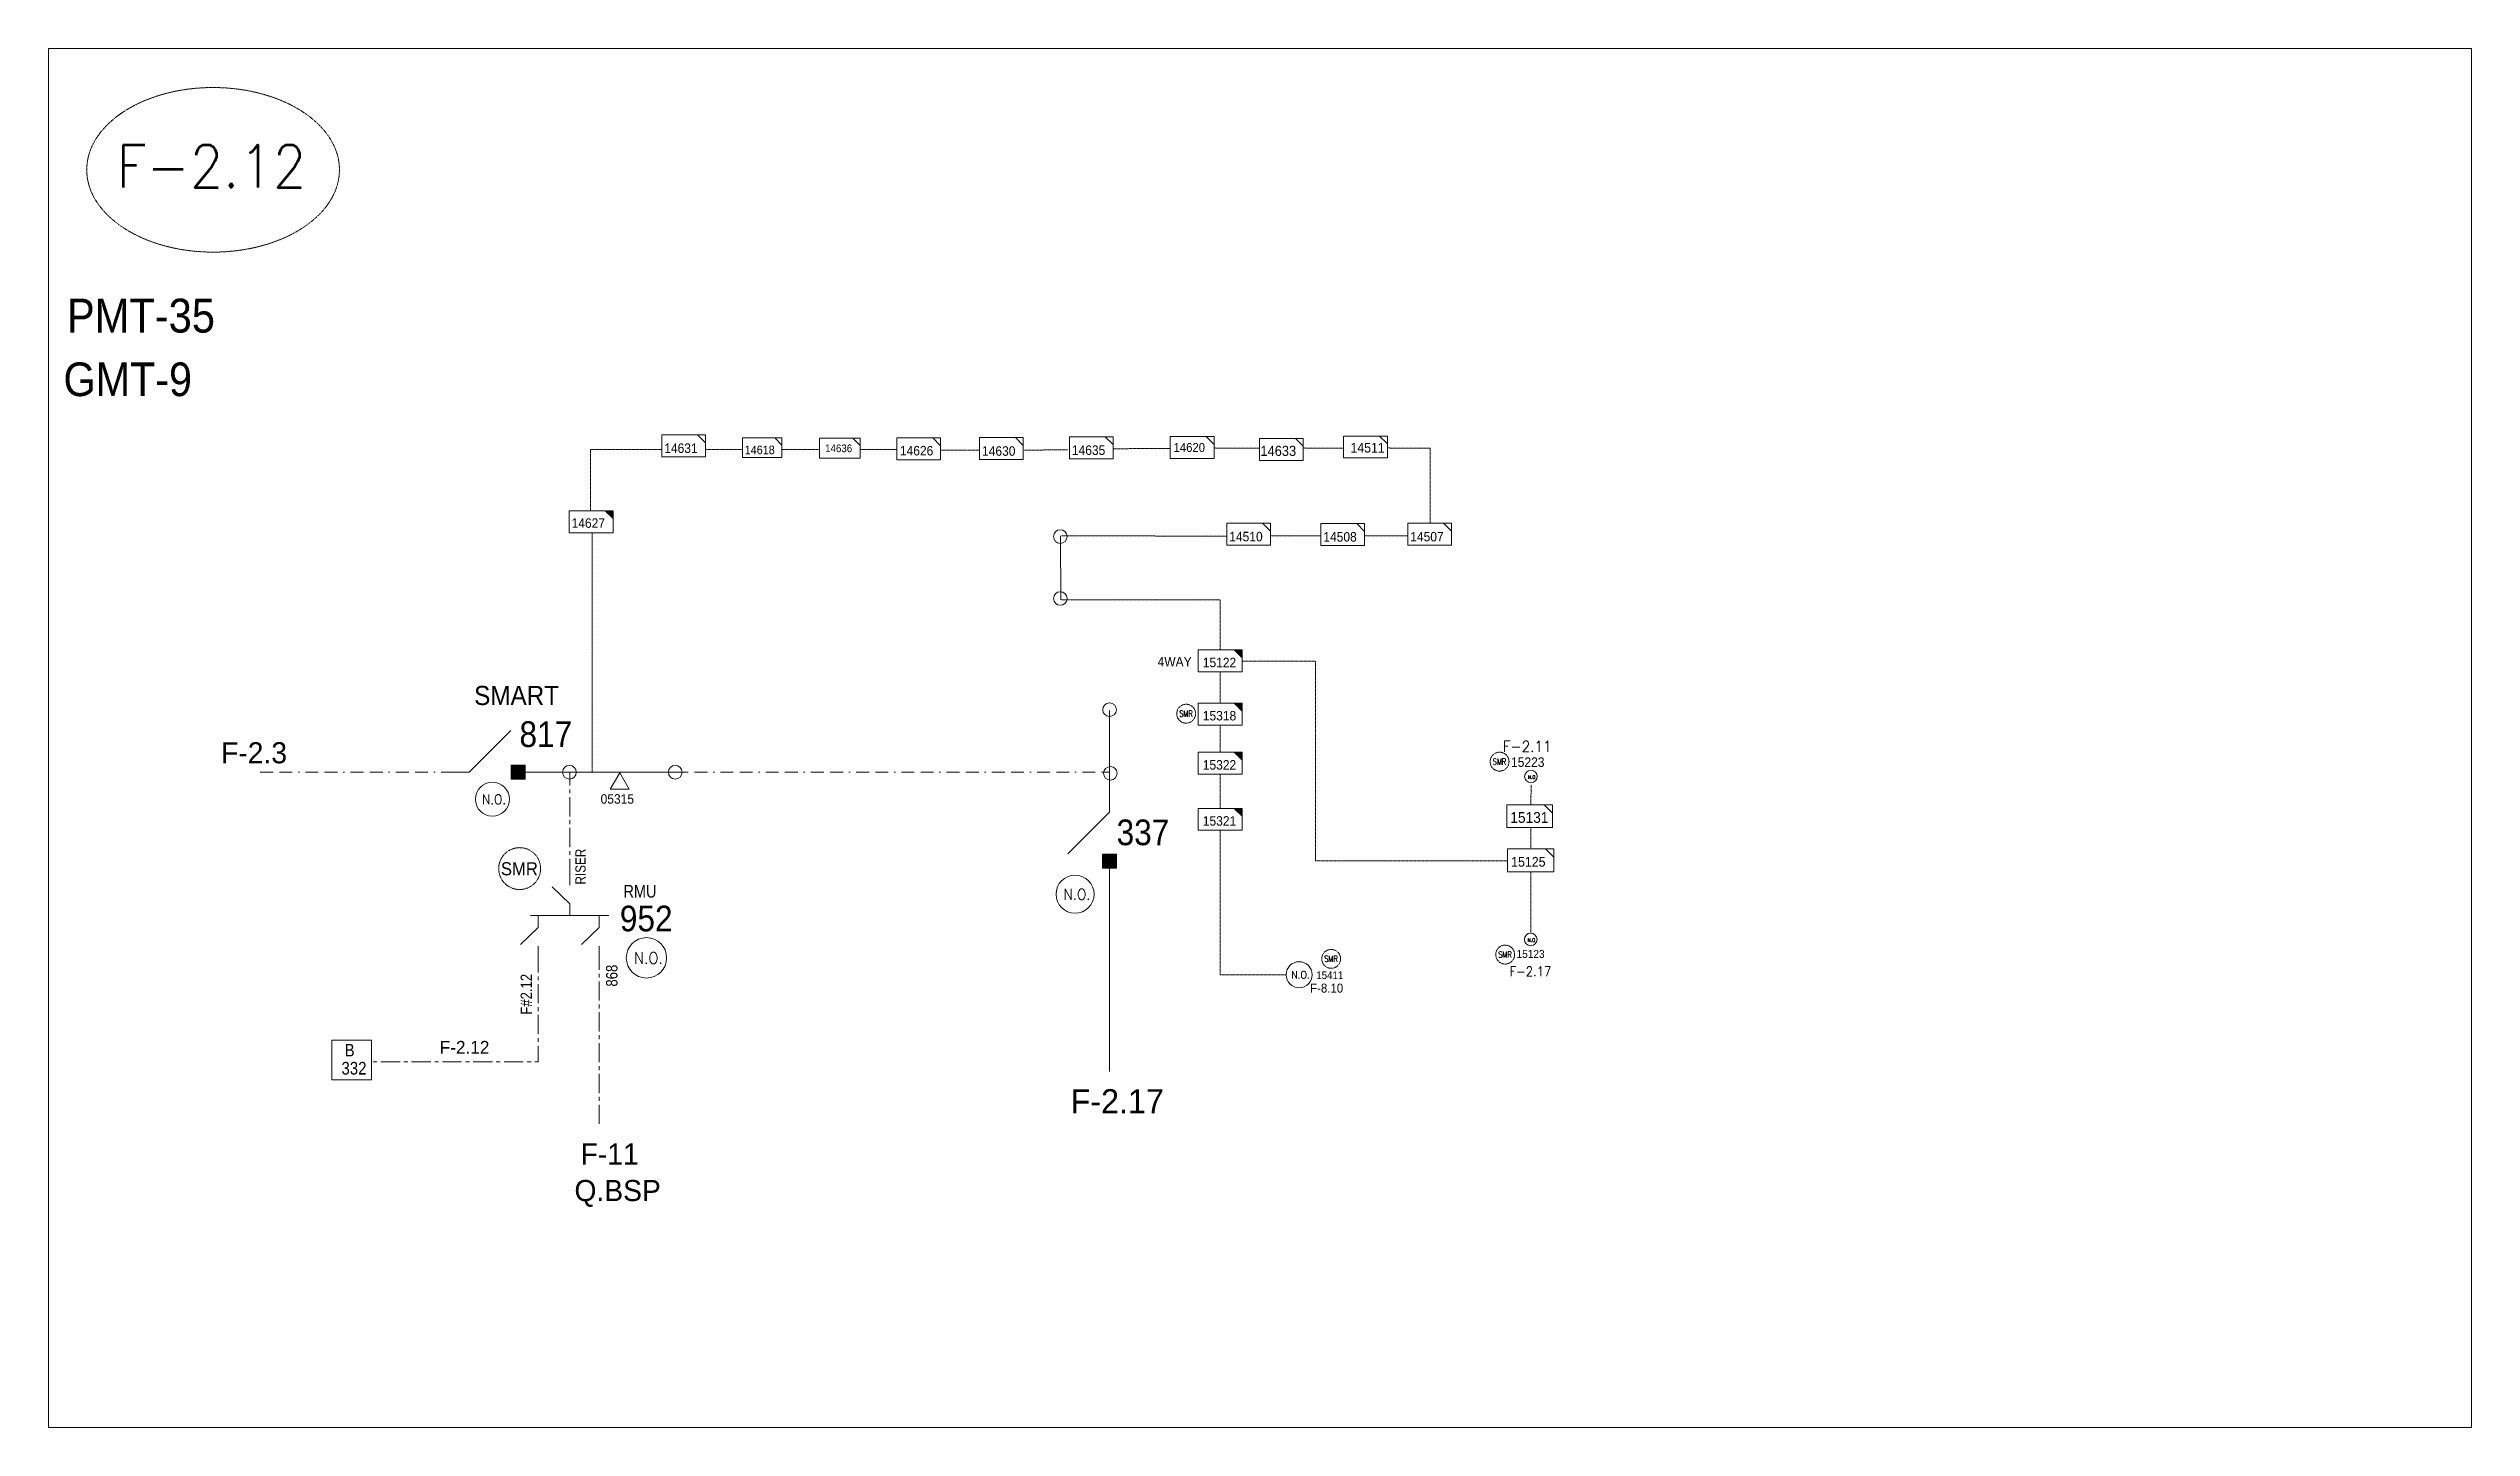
# Model space of a CAD drawing. Header units: metres. Extents: x 65984 to 144644, y -19036 to 23726.
# Drawn here: x 113790 to 114639, y 7511 to 7994 of the extents above; entities that cross this region are included whole.
import ezdxf
from ezdxf.enums import TextEntityAlignment as Align

# ---------------------------------------------------------------- set-up
doc = ezdxf.new("R2010")
doc.units = ezdxf.units.M
doc.header["$MEASUREMENT"] = 0
for name, pattern in [('( Border )', [1.75, 0.5, -0.25, 0.5, -0.25, 0, -0.25]), ('( Center )', [2, 1.25, -0.25, 0.25, -0.25]), ('DGN Style 3', [0.013877, 0, -0.013877])]:
    doc.linetypes.add(name, pattern=pattern)
doc.layers.get('0').update_dxf_attribs({"color": 95, "lineweight": 40})
for name, color, linetype, lineweight in [('ABS', 7, 'Continuous', 40), ('ABS NUMBER', 112, 'Continuous', 30), ('d_eos', 111, 'Continuous', 40), ('d_eos no', 121, 'Continuous', 40), ('d_oh branch', 94, 'Continuous', 40), ('d_switch', 95, 'Continuous', 40), ('d_tf', 1, 'Continuous', 40), ('d_tf no', 6, 'Continuous', 40), ('d_ug cable', 95, 'Continuous', 40), ('d_unit sub', 7, 'Continuous', 40), ('FDR  1  16', 234, 'Continuous', 40), ('fedr no', 95, 'Continuous', 40), ('GRID STATION 01', 7, 'Continuous', 40), ('Level 37', 7, 'Continuous', 0), ('O H MAIN FEEDER', 4, 'Continuous', 100), ('SW N O', 114, 'Continuous', 30)]:
    doc.layers.add(name, color=color, linetype=linetype, lineweight=lineweight)
doc.styles.add('NASKHF', font='naskhf.shx', dxfattribs={"height": 8})
doc.styles.add('Style-Arial', font='arial.ttf')
doc.styles.add('Style-ENGINEERING', font='ENGINEERING.shx')
doc.styles.add('Style-msdefault', font='msdefault.shx')
doc.styles.add('Style-STANDARD', font='STANDARD.shx')

msp = doc.modelspace()

# ---------------------------------------------------------------- texts
at = {"layer": 'ABS NUMBER', "color": 2, "lineweight": 13, "style": 'Style-Arial', "width": 0.88}
msp.add_text('817', height=9, dxfattribs=at).set_placement((113954.88, 7757.95), align=Align.TOP_LEFT)
at = {"layer": 'ABS NUMBER', "color": 7, "lineweight": 13, "style": 'Style-Arial', "width": 0.88}
msp.add_text('337', height=9, dxfattribs=at).set_placement((114164.11, 7723.55), align=Align.TOP_LEFT)
at = {"layer": 'd_eos no', "color": 7, "linetype": 'Continuous', "lineweight": 13, "ltscale": 0.9, "style": 'Style-Arial', "width": 0.88}
msp.add_text('PMT-35', height=11.865, dxfattribs=at).set_placement((113796.32, 7905.98), align=Align.TOP_LEFT)
at = {"layer": 'd_eos no', "color": 2, "linetype": 'Continuous', "lineweight": 13, "ltscale": 0.9, "style": 'Style-Arial', "width": 0.88}
msp.add_text('952', height=9, dxfattribs=at).set_placement((113990.06, 7693.38), align=Align.TOP_LEFT)
at = {"layer": 'd_eos no', "color": 7, "linetype": 'Continuous', "lineweight": 13, "ltscale": 0.9, "insert": (113795.1, 7883.64), "char_height": 11.7792, "attachment_point": 1, "style": 'NASKHF'}
msp.add_mtext('\\fArial|b0|i0|c178178|p39;\\H1x;\\W0.88;GMT-9\\P', dxfattribs=at)
at = {"layer": 'd_switch', "color": 7, "linetype": 'Continuous', "lineweight": 13, "ltscale": 0.9, "style": 'Style-ENGINEERING', "width": 0.857143}
for s, height, p in [('RISER', 3.585, (113974.47, 7700.78)), ('F#2.12', 4.007, (113955.28, 7655.17)), ('868', 4.007, (113985.22, 7665.02))]:
    msp.add_text(s, height=height, rotation=90, dxfattribs=at).set_placement(p, align=Align.TOP_LEFT)
at = {"layer": 'd_tf no', "color": 9, "linetype": 'Continuous', "lineweight": 13, "style": 'Style-msdefault', "width": 0.945946}
for s, height, p in [('14631', 3.33, (114005.61, 7855.28)), ('14618', 2.997, (114033.79, 7854.5)), ('14636', 2.697, (114061.98, 7854.92)), ('14626', 3.33, (114088.17, 7854.4)), ('14630', 3.33, (114116.95, 7854.29)), ('14635', 3.33, (114148.43, 7854.59)), ('14510', 3.33, (114203.58, 7824.32)), ('14508', 3.33, (114236.54, 7824.22)), ('14507', 3.33, (114267, 7824.29))]:
    msp.add_text(s, height=height, dxfattribs=at).set_placement(p, align=Align.TOP_LEFT)
at = {"layer": 'd_tf no', "color": 7, "linetype": 'Continuous', "lineweight": 13, "style": 'Style-msdefault', "width": 0.945946}
for s, height, p in [('14620', 3.124, (114184.09, 7855.45)), ('14633', 3.552, (114214.52, 7854.46)), ('14511', 3.413, (114246.05, 7855.48))]:
    msp.add_text(s, height=height, dxfattribs=at).set_placement(p, align=Align.TOP_LEFT)
at = {"layer": 'd_tf no', "color": 4, "linetype": 'Continuous', "lineweight": 13, "style": 'Style-msdefault', "width": 0.945946}
msp.add_text('14627', height=3.33, dxfattribs=at).set_placement((113973.14, 7829.05), align=Align.TOP_LEFT)
at = {"layer": 'd_tf no', "color": 9, "linetype": 'DGN Style 3', "lineweight": 13, "style": 'Style-msdefault', "width": 0.945946}
for s, height, p in [('4WAY', 3.33, (114178.47, 7780.48)), ('15122', 3.33, (114194.31, 7780.22)), ('15322', 3.33, (114194.31, 7744.35)), ('15131', 3.795, (114302.08, 7726.17)), ('15321', 3.33, (114194.31, 7724.71))]:
    msp.add_text(s, height=height, dxfattribs=at).set_placement(p, align=Align.TOP_LEFT)
at = {"layer": 'd_tf no', "color": 2, "linetype": 'DGN Style 3', "lineweight": 13, "style": 'Style-msdefault', "width": 0.945946}
for s, height, p in [('15318', 3.33, (114194.31, 7761.58)), ('15223', 3.334, (114302.31, 7745.31)), ('15123', 2.787, (114304.26, 7677.87))]:
    msp.add_text(s, height=height, dxfattribs=at).set_placement(p, align=Align.TOP_LEFT)
at = {"layer": 'd_tf no', "color": 9, "linetype": 'Continuous', "lineweight": 13, "style": 'Style-msdefault', "width": 0.945946}
msp.add_text('05315', height=3.33, dxfattribs=at).set_placement((113983.31, 7729.09))
at = {"layer": 'd_tf no', "color": 1, "linetype": 'Continuous', "lineweight": 40, "style": 'Style-msdefault', "width": 0.945946}
msp.add_text('SMR', height=4.606, dxfattribs=at).set_placement((113948.38, 7708.6), align=Align.TOP_LEFT)
at = {"layer": 'd_tf no', "color": 2, "linetype": 'Continuous', "lineweight": 13, "style": 'Style-msdefault', "width": 0.945946}
msp.add_text('15411', height=2.691, dxfattribs=at).set_placement((114234.07, 7670.34), align=Align.TOP_LEFT)
at = {"layer": 'd_tf no', "color": 55, "linetype": 'DGN Style 3', "lineweight": 13, "style": 'Style-msdefault', "width": 0.945946}
msp.add_text('F-8.10', height=3.161, dxfattribs=at).set_placement((114231.93, 7666.07), align=Align.TOP_LEFT)
at = {"layer": 'd_tf no', "color": 2, "linetype": 'Continuous', "lineweight": 40, "insert": (113939, 7770.35), "char_height": 6.7095, "attachment_point": 1, "style": 'NASKHF'}
msp.add_mtext('\\Fmsdefault;\\H1x;\\W0.947368;SMART', dxfattribs=at)
at = {"layer": 'd_tf no', "color": 9, "linetype": 'DGN Style 3', "lineweight": 13, "insert": (114302.37, 7710.44), "char_height": 3.4205, "attachment_point": 1, "style": 'NASKHF'}
msp.add_mtext('\\Fmsdefault;\\H1x;\\W0.945946;15125\\P', dxfattribs=at)
at = {"layer": 'fedr no', "color": 6, "linetype": 'Continuous', "lineweight": 13, "insert": (113846.92, 7952.37), "char_height": 14.926, "attachment_point": 5, "style": 'Style-STANDARD'}
msp.add_mtext('F-2.12', dxfattribs=at)
at = {"layer": 'fedr no', "color": 55, "linetype": 'Continuous', "lineweight": 40, "attachment_point": 5, "style": 'Style-STANDARD'}
for s, insert, char_height in [('F-2.11', (114307.96, 7749.13), 3.838), ('F-2.17', (114309.12, 7670.36), 3.285)]:
    msp.add_mtext(s, dxfattribs=dict(at, insert=insert, char_height=char_height))
at = {"layer": 'GRID STATION 01', "color": 2, "linetype": 'Continuous', "lineweight": 13, "style": 'Style-msdefault'}
for s, height, p in [('F-2.3', 7.404, (113873.43, 7750.63)), ('F-2.17', 8.459, (114180.69, 7629.09)), ('F-11', 7.404, (113996.64, 7610.09)), ('Q.BSP', 7.404, (114004.41, 7597.29))]:
    msp.add_text(s, height=height, rotation=359.99932, dxfattribs=at).set_placement(p, align=Align.TOP_RIGHT)
at = {"layer": 'GRID STATION 01', "color": 9, "linetype": 'Continuous', "lineweight": 13, "style": 'Style-msdefault', "width": 0.888889}
for s, height, p in [('B', 4.42, (113897.13, 7644.97)), ('332', 4.419, (113901.28, 7638.64))]:
    msp.add_text(s, height=height, rotation=359.99932, dxfattribs=at).set_placement(p, align=Align.TOP_RIGHT)
at = {"layer": 'GRID STATION 01', "color": 7, "linetype": 'Continuous', "lineweight": 13, "style": 'Style-msdefault'}
msp.add_text('F-2.12', height=4.5, rotation=359.99932, dxfattribs=at).set_placement((113944.33, 7646), align=Align.TOP_RIGHT)
at = {"layer": 'Level 37', "color": 2, "linetype": 'Continuous', "lineweight": 13, "ltscale": 0.311219, "style": 'Style-STANDARD', "width": 0.854701}
for p in [(114188.44, 7760.64), (114298.26, 7743.84), (114239.25, 7674.76), (114300.23, 7676.25)]:
    msp.add_text('SMR', height=2.166, dxfattribs=at).set_placement(p, align=Align.MIDDLE_CENTER)
at = {"layer": 'Level 37', "color": 2, "linetype": 'Continuous', "lineweight": 13, "ltscale": 0.9, "style": 'Style-msdefault', "width": 0.86}
msp.add_text('RMU', height=4.41, rotation=0.00037, dxfattribs=at).set_placement((114002.88, 7700.61), align=Align.TOP_RIGHT)

# ---------------------------------------------------------------- blocks, each defined once
blk = doc.blocks.new('ABS2_1_1')
at = {"color": 0, "linetype": 'ByBlock', "lineweight": -2, "ltscale": 500}
for q in [(-29900, 43500), (0, 0)]:
    blk.add_line((0, 13600), q, dxfattribs=at)
at = {"color": 0, "linetype": 'ByBlock', "lineweight": -2, "ltscale": 500, "flags": 128}
for points in [[(5000, 43600), (-5000, 43600), (-5000, 53600), (5000, 53600)], [(3791, 49653), (3791, 49653), (3791, 49653)]]:
    blk.add_lwpolyline(points, close=True, dxfattribs=at)
at = {"color": 0, "linetype": 'ByBlock', "lineweight": -2, "ltscale": 500}
for points in [[(5000, 43600), (-5000, 43600), (5000, 53600), (-5000, 53600)], [(3791, 49653), (3791, 49653), (3791, 49653)]]:
    blk.add_solid(points, dxfattribs=at)
blk = doc.blocks.new('TF_8')
at = {"color": 0, "linetype": 'ByBlock', "lineweight": -2}
blk.add_line((6.3, 4.95), (9.9, 1.35), dxfattribs=at)
blk.add_3dface([(-10.1, 4.95), (9.9, 4.95), (9.9, -5.05), (-10.1, -5.05)], dxfattribs=at)
blk = doc.blocks.new('exist.us-1000kva')
at = {"color": 0, "linetype": 'ByBlock', "lineweight": -2, "flags": 128}
blk.add_lwpolyline([(40, 12.9), (32.8, 20), (40, 20)], close=True, dxfattribs=at)
at = {"color": 0, "linetype": 'ByBlock', "lineweight": -2, "extrusion": (0, 0, -1)}
blk.add_solid([(-40, 12.9), (-32.8, 20), (-40, 20)], dxfattribs=at)
at = {"color": 0, "linetype": 'ByBlock', "lineweight": -2, "xscale": 2, "yscale": 2}
blk.add_blockref('TF_8', (20.2, 10.1), dxfattribs=at)
blk = doc.blocks.new('TRA1_1616')
at = {"layer": 'd_tf', "color": 9, "linetype": 'Continuous', "lineweight": 13, "ltscale": 0.000279369, "extrusion": (0, 0, -1), "flags": 128}
blk.add_lwpolyline([(-10.1, -17), (-0.1, 0), (9.9, -17)], close=True, dxfattribs=at)
blk = doc.blocks.new('TRA1_1615')
at = {"layer": 'd_tf', "color": 9, "linetype": 'Continuous', "lineweight": 13, "ltscale": 0.000279369, "xscale": 1.000046566207833, "yscale": 1.000046566207833, "zscale": 1.000046566207833, "rotation": 180}
blk.add_blockref('TRA1_1616', (0, 0), dxfattribs=at)
blk = doc.blocks.new('*U4272')
at = {"layer": 'd_unit sub', "color": 9, "linetype": 'Continuous', "lineweight": 13, "flags": 128}
blk.add_lwpolyline([(20, 10), (20, 2.8), (12.8, 10)], close=True, dxfattribs=at)
at = {"layer": 'd_unit sub', "color": 9, "linetype": 'Continuous', "lineweight": 13, "xscale": 2, "yscale": 2, "rotation": 359.9999999999999}
blk.add_blockref('TF_8', (0.2, 0.1), dxfattribs=at)
blk = doc.blocks.new('*U893')
at = {"layer": 'SW N O', "color": 3, "lineweight": 13}
blk.add_circle((0, 0), 16.8, dxfattribs=at)
at = {"layer": 'SW N O', "color": 3, "lineweight": 13, "style": 'Style-STANDARD'}
blk.add_text('N.O.', height=9.6, dxfattribs=at).set_placement((1.7, -0.2), align=Align.MIDDLE_CENTER)
blk = doc.blocks.new('*U4273')
at = {"layer": 'd_unit sub', "color": 9, "linetype": 'Continuous', "lineweight": 13, "flags": 128}
blk.add_lwpolyline([(20, 10), (20, 2.8), (12.8, 10)], close=True, dxfattribs=at)
at = {"layer": 'd_unit sub', "color": 9, "linetype": 'Continuous', "lineweight": 13, "xscale": 2, "yscale": 2, "zscale": 0.8794343237034219, "rotation": 359.9999999999999}
blk.add_blockref('TF_8', (0.2, 0.1), dxfattribs=at)
blk = doc.blocks.new('*U4281')
at = {"layer": 'SW N O', "color": 3, "lineweight": 13, "ltscale": 0.488306}
blk.add_circle((0, 0), 16.8, dxfattribs=at)
at = {"layer": 'SW N O', "color": 3, "lineweight": 13, "style": 'Style-STANDARD'}
blk.add_text('N.O.', height=9.6, dxfattribs=at).set_placement((1.7, -0.2), align=Align.MIDDLE_CENTER)
blk = doc.blocks.new('*U3382')
at = {"layer": 'SW N O', "color": 3, "lineweight": 13}
blk.add_circle((0, 0), 16.8, dxfattribs=at)
at = {"layer": 'SW N O', "color": 3, "lineweight": 13, "insert": (1.7, -1.8), "char_height": 9.6, "attachment_point": 5, "line_spacing_factor": 0.6, "style": 'Style-STANDARD'}
blk.add_mtext('N.O', dxfattribs=at)

# ---------------------------------------------------------------- linework, layer by layer
at = {"layer": 'd_eos', "color": 2, "linetype": 'Continuous', "lineweight": 13, "ltscale": 0.563017}
for p, q in [((113972.47, 7700.53), (113972.47, 7703.03)), ((113972.47, 7693.97), (113966.29, 7699.96)), ((113972.47, 7689.87), (113972.47, 7693.97)), ((113961.4, 7685.77), (113955.22, 7679.77)), ((113958.7, 7689.87), (113986.24, 7689.87)), ((113961.4, 7689.87), (113961.4, 7685.77)), ((113982.82, 7685.77), (113976.65, 7679.77)), ((113982.82, 7689.87), (113982.82, 7685.77)), ((113961.4, 7679.2), (113961.4, 7676.71)), ((113982.82, 7679.2), (113982.82, 7676.71))]:
    msp.add_line(p, q, dxfattribs=at)
at = {"layer": 'd_oh branch', "color": 9, "linetype": 'Continuous', "lineweight": 13}
msp.add_line((114144.48, 7822.9), (114144.51, 7800.49), dxfattribs=at)
at = {"layer": 'd_ug cable', "color": 7, "linetype": 'DGN Style 3', "lineweight": 13}
for p, q in [((114198.36, 7853.68), (114214.14, 7853.64)), ((114229.5, 7853.68), (114243.66, 7853.66)), ((114259.05, 7853.68), (114273.95, 7853.66)), ((114273.96, 7827.32), (114273.96, 7853.66)), ((113979.8, 7831.7), (113979.8, 7853.19)), ((114131.84, 7852.97), (114147.05, 7852.99)), ((114162.91, 7853.44), (114182.98, 7853.46)), ((113980.35, 7740.09), (113980.36, 7824.02)), ((114144.75, 7822.9), (114202.69, 7822.82)), ((114218.05, 7822.9), (114235.61, 7822.87)), ((114251.06, 7822.9), (114265.96, 7822.88))]:
    msp.add_line(p, q, dxfattribs=at)
at = {"layer": 'd_ug cable', "color": 9, "linetype": 'DGN Style 3', "lineweight": 13}
for p, q in [((114116.04, 7852.94), (114102.44, 7852.96)), ((114200.33, 7800.49), (114144.51, 7800.49)), ((114200.41, 7782.95), (114200.41, 7800.45)), ((114233.57, 7779.01), (114208.1, 7779.01)), ((114233.77, 7779), (114233.77, 7709.05)), ((114200.41, 7764.32), (114200.41, 7775.27)), ((114200.41, 7747.08), (114200.41, 7756.63)), ((114200.41, 7727.45), (114200.41, 7739.4)), ((114309.32, 7735.75), (114309.3, 7728.69)), ((114200.41, 7669.19), (114200.41, 7719.78)), ((114301.12, 7709.05), (114233.77, 7709.05)), ((114200.41, 7669.19), (114223.43, 7669.19))]:
    msp.add_line(p, q, dxfattribs=at)
at = {"layer": 'd_ug cable', "color": 9, "linetype": 'DGN Style 3', "lineweight": 13, "flags": 128}
for points in [[(113979.8, 7853.19), (114004.72, 7853.21), (114004.72, 7853.21)], [(114020.11, 7853.2), (114032.95, 7853.2), (114032.95, 7853.2)], [(114046.96, 7853.2), (114059.8, 7853.2), (114059.8, 7853.2)], [(114074.23, 7853.2), (114087.07, 7853.2), (114087.07, 7853.2)], [(114309.24, 7713.46), (114309.21, 7720.72)], [(114309.24, 7684.01), (114309.21, 7705.18)]]:
    msp.add_lwpolyline(points, dxfattribs=at)
at = {"layer": 'd_ug cable', "color": 9, "linetype": '( Border )', "lineweight": 13, "ltscale": 9, "flags": 128}
for points in [[(113864.02, 7740.09), (113930.56, 7740.09)], [(114009.46, 7740.09), (114161.65, 7740.09)]]:
    msp.add_lwpolyline(points, dxfattribs=at)
at = {"layer": 'd_ug cable', "color": 1, "linetype": 'DGN Style 3', "lineweight": 13}
for centre in [(114188.48, 7760.61), (114298.3, 7743.82), (114239.29, 7674.74), (114300.27, 7676.23)]:
    msp.add_circle(centre, 3.31, dxfattribs=at)
at = {"layer": 'd_ug cable', "color": 2, "linetype": 'DGN Style 3', "lineweight": 13}
msp.add_circle((113954.94, 7706.35), 7.34, dxfattribs=at)
at = {"layer": 'FDR  1  16', "color": 9, "linetype": '( Center )', "lineweight": 13, "ltscale": 5.4}
msp.add_line((113972.47, 7703.03), (113972.47, 7740.09), dxfattribs=at)
at = {"layer": 'FDR  1  16', "color": 9, "linetype": '( Center )', "lineweight": 13, "ltscale": 5.4, "flags": 128}
msp.add_lwpolyline([(113961.4, 7676.71), (113961.4, 7638.69), (113903.07, 7638.69)], dxfattribs=at)
at = {"layer": 'FDR  1  16', "color": 11, "linetype": '( Center )', "lineweight": 13, "ltscale": 5.4, "flags": 128}
msp.add_lwpolyline([(113982.82, 7616.9), (113982.82, 7676.71)], dxfattribs=at)
at = {"layer": 'fedr no', "color": 82, "linetype": 'DGN Style 3', "lineweight": 13, "true_color": 0x1dc70e}
msp.add_ellipse((113847.53, 7951.12), major_axis=(44.27, 0), ratio=0.651175, dxfattribs=at)
at = {"layer": 'GRID STATION 01', "color": 9, "lineweight": 13, "ltscale": 0.379284, "flags": 128}
msp.add_lwpolyline([(113889.13, 7632.36), (113889.13, 7646.3), (113903.07, 7646.3), (113903.07, 7632.36)], close=True, dxfattribs=at)
at = {"layer": 'O H MAIN FEEDER', "color": 9, "lineweight": 13, "ltscale": 27}
for p, q in [((114161.65, 7761.78), (114161.65, 7732.29)), ((114009.46, 7740.09), (113956.83, 7740.09))]:
    msp.add_line(p, q, dxfattribs=at)
at = {"layer": 'O H MAIN FEEDER', "color": 171, "lineweight": 13, "ltscale": 27}
msp.add_line((114161.65, 7708.19), (114161.65, 7635.25), dxfattribs=at)
at = {"layer": 'O H MAIN FEEDER', "color": 140, "linetype": 'Continuous', "lineweight": 13, "flags": 128}
msp.add_lwpolyline([(113789.84, 7993.62), (114638.87, 7993.62), (114638.87, 7510.58), (113789.84, 7510.58)], close=True, dxfattribs=at)
at = {"layer": 'O H MAIN FEEDER', "color": 9, "lineweight": 13, "ltscale": 0.439475}
for centre in [(114144.38, 7822.65), (114144.38, 7800.96), (114161.65, 7762.01), (113972.4, 7740.09), (114009.46, 7740.09), (114161.92, 7739.73)]:
    msp.add_circle(centre, 2.39, dxfattribs=at)

# ---------------------------------------------------------------- block references
at = {"layer": 'ABS', "color": 2, "linetype": 'Continuous', "lineweight": 13, "ltscale": 0.731595, "xscale": 0.0004901690232360529, "yscale": 0.0004901690232360529, "zscale": 0.0003246055713830133, "rotation": 269.9999999999997}
msp.add_blockref('ABS2_1_1', (113930.56, 7740.09), dxfattribs=at)
at = {"layer": 'ABS', "color": 7, "linetype": 'Continuous', "lineweight": 13, "ltscale": 0.731595, "xscale": 0.0004901690232360529, "yscale": -0.0004901690232360532, "zscale": 0.0003246055713830133}
msp.add_blockref('ABS2_1_1', (114161.65, 7732.83), dxfattribs=at)
at = {"layer": 'd_tf', "color": 9, "linetype": 'Continuous', "lineweight": 13, "ltscale": 0.000279369, "extrusion": (0, 0, -1), "xscale": 0.333, "yscale": 0.333, "zscale": 0.333, "rotation": 180}
msp.add_blockref('TRA1_1615', (-113990.06, 7739.87), dxfattribs=at)
at = {"layer": 'd_unit sub', "color": 9, "linetype": 'Continuous', "lineweight": 13}
for name, p, xscale, yscale, zscale in [('*U4272', (114012.4, 7854.46), 0.3840860399909141, 0.3840860399909141, 0.3840860399909141), ('*U4272', (114039.9, 7853.76), 0.3456774359918227, 0.3456774359918227, 0.3456774359918227), ('*U4273', (114067.14, 7853.62), 0.3537611439618523, 0.3537611439618523, 0.3537611439618523), ('*U4272', (114123.74, 7853.47), 0.3840860399909141, 0.3840860399909141, 0.3840860399909141), ('*U4272', (114155.23, 7853.78), 0.3840860399909141, 0.3840860399909141, 0.3840860399909141), ('*U4272', (114190.58, 7853.81), 0.3840860399909141, 0.3840860399909141, 0.3840860399909141), ('*U4272', (114221.82, 7853.19), 0.3840860399909141, 0.3840860399909141, 0.3840860399909141), ('*U4272', (114251.32, 7854.04), 0.3840860399909141, 0.3840860399909141, 0.3840860399909141), ('*U4272', (114210.37, 7823.5), 0.3840860399909141, 0.3840860399909141, 0.3840860399909141), ('*U4272', (114243.33, 7823.4), 0.3840860399909141, 0.3840860399909141, 0.3840860399909141), ('*U4272', (114273.79, 7823.48), 0.3840860399909141, 0.3840860399909141, 0.3840860399909141)]:
    msp.add_blockref(name, p, dxfattribs=dict(at, xscale=xscale, yscale=yscale, zscale=zscale))
at = {"layer": 'd_unit sub', "color": 9, "linetype": 'Continuous', "lineweight": 13, "rotation": 359.9999999999999}
for name, p, xscale, yscale, zscale in [('TF_8', (114094.84, 7853.38), 0.7681720799818282, 0.7681720799818282, 0.3840860399909141), ('exist.us-1000kva', (114192.73, 7775.27), 0.3840860399909141, 0.3840860399909141, 0.3840860399909141), ('exist.us-1000kva', (114192.73, 7739.4), 0.3840860399909141, 0.3840860399909141, 0.3840860399909141), ('exist.us-1000kva', (114192.73, 7719.76), 0.3840860399909141, 0.3840860399909141, 0.3840860399909141), ('TF_8', (114308.95, 7724.74), 0.7974236719244747, 0.7974236719244747, 0.3579932884903496), ('TF_8', (114309.28, 7709.26), 0.8078336532262507, 0.8078336532262507, 0.3977703205448329)]:
    msp.add_blockref(name, p, dxfattribs=dict(at, xscale=xscale, yscale=yscale, zscale=zscale))
at = {"layer": 'd_unit sub', "color": 4, "linetype": 'Continuous', "lineweight": 13, "xscale": 0.3840860399909141, "yscale": 0.3840860399909141, "zscale": 0.3840860399909141, "rotation": 359.9999999999999}
msp.add_blockref('exist.us-1000kva', (113972.29, 7824.02), dxfattribs=at)
at = {"layer": 'd_unit sub', "color": 2, "linetype": 'Continuous', "lineweight": 13, "xscale": 0.3840860399909141, "yscale": 0.3840860399909141, "zscale": 0.3840860399909141, "rotation": 359.9999999999999}
msp.add_blockref('exist.us-1000kva', (114192.73, 7756.63), dxfattribs=at)
at = {"layer": 'SW N O', "color": 3, "lineweight": 13}
for name, p, xscale, yscale, zscale in [('*U893', (113945.39, 7730.66), 0.3537724448830913, 0.3537724448830913, 0.3537724448830913), ('*U3382', (114309.3, 7738.61), 0.1316506743905508, 0.1316506743905508, 0.1316506743905508), ('*U893', (114149.55, 7697.39), 0.3963262033851827, 0.3963262033851827, 0.3963262033851827), ('*U3382', (114309.23, 7681.53), 0.1316506743905508, 0.1316506743905508, 0.1316506743905508), ('*U4281', (113999.37, 7675.1), 0.4210395997701367, 0.4210395997701367, 0.4210395997701367), ('*U893', (114228.08, 7669.18), 0.2714764389976108, 0.2714764389976108, 0.2714764389976108)]:
    msp.add_blockref(name, p, dxfattribs=dict(at, xscale=xscale, yscale=yscale, zscale=zscale))

msp.set_redraw_order([(e.dxf.handle, doc.entitydb.next_handle()) for e in msp.query("TEXT MTEXT ATTDEF DIMENSION ARC_DIMENSION")])  # texts and dimensions are drawn at this point

doc.saveas('drawing.dxf')
